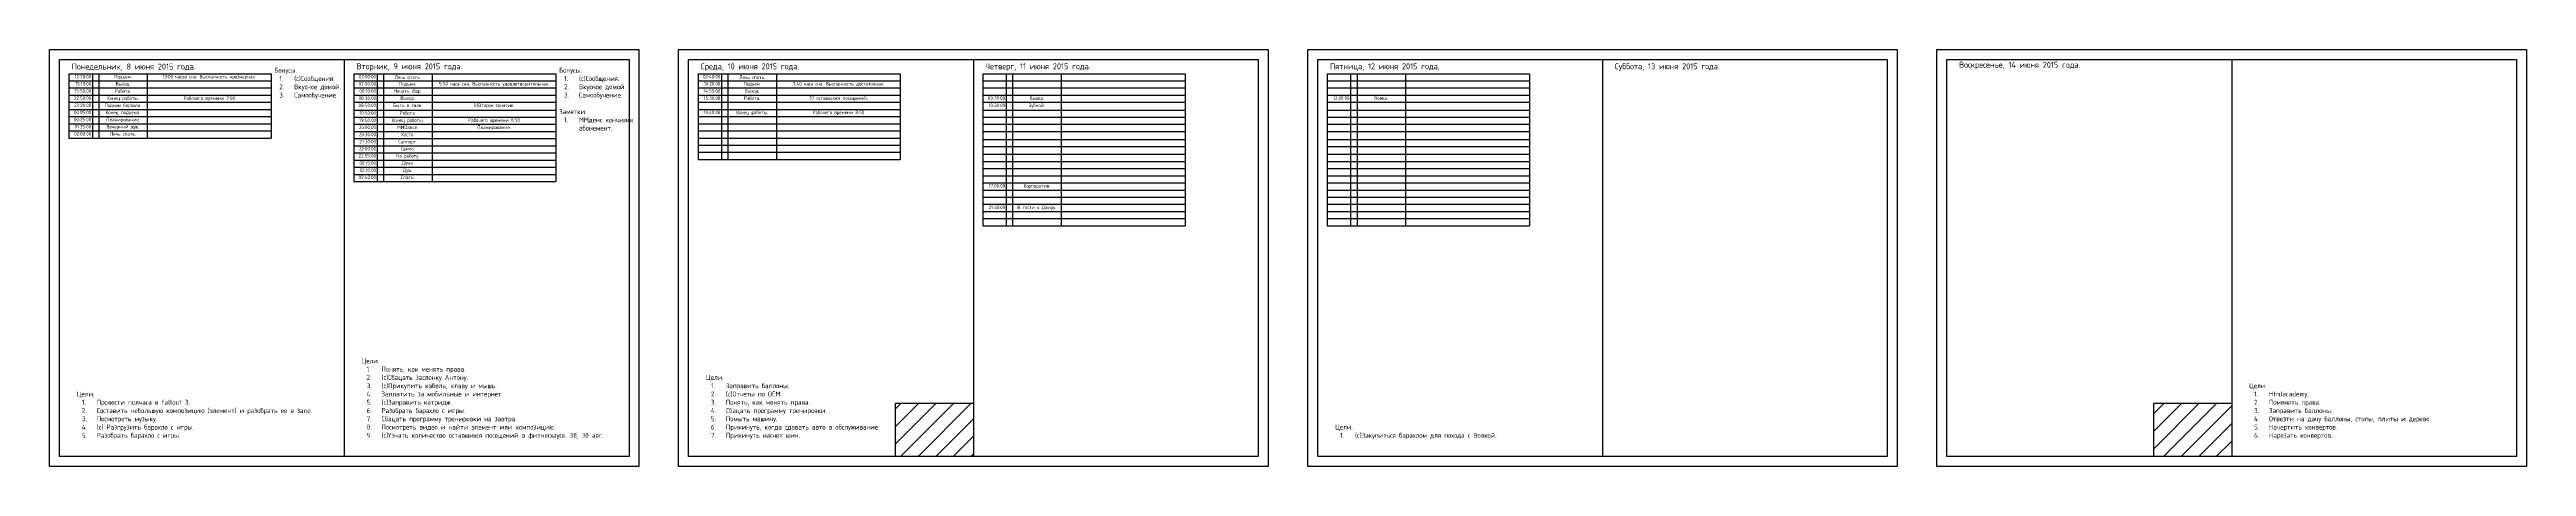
# Model space of a CAD drawing. Header units: millimetres. Extents: x -978 to 2856, y -2564 to 866.
# Drawn here: x 346 to 1594, y 196 to 406 of the extents above; entities that cross this region are included whole.
import ezdxf

# ---------------------------------------------------------------- set-up
doc = ezdxf.new("R2010")
doc.units = ezdxf.units.MM
doc.header["$MEASUREMENT"] = 0
doc.layers.add('FH day', color=2, linetype='Continuous')
doc.layers.add('S', color=240, linetype='Continuous')
doc.styles.add('texxt', font='romans.shx', dxfattribs={"width": 0.8})
pattern_1 = [(45, (-811.23, -200.661), (-4.419417, 4.419417), [])]

# ---------------------------------------------------------------- blocks, each defined once
blk = doc.blocks.new('*T4')
at = {"color": 0, "linetype": 'ByBlock', "lineweight": -2, "transparency": 16777216}
for p, q in [((0, 0), (101.9, 0)), ((0, 0), (0, -54.3)), ((11.8, 0), (11.8, -54.3)), ((15, 0), (15, -54.3)), ((39.5, 0), (39.5, -54.3)), ((101.9, 0), (101.9, -54.3)), ((0, -3.6), (101.9, -3.6)), ((0, -7.2), (101.9, -7.2)), ((0, -10.8), (101.9, -10.8)), ((0, -14.4), (101.9, -14.4)), ((0, -18.3), (101.9, -18.3)), ((0, -21.9), (101.9, -21.9)), ((0, -25.5), (101.9, -25.5)), ((0, -29.1), (101.9, -29.1)), ((0, -32.7), (101.9, -32.7)), ((0, -36.3), (101.9, -36.3)), ((0, -39.9), (101.9, -39.9)), ((0, -43.5), (101.9, -43.5)), ((0, -47.1), (101.9, -47.1)), ((0, -50.7), (101.9, -50.7)), ((0, -54.3), (101.9, -54.3))]:
    blk.add_line(p, q, dxfattribs=at)
at = {"color": 0, "transparency": 16777216, "char_height": 1.8, "style": 'texxt'}
for s, insert, width, attachment_point in [('08:30:00', (11.2, -11.4), 10.6, 3), ('07:50:00', (11.2, -4.2), 10.6, 3), ('02:00:00', (11.2, -0.6), 10.6, 3), ('{\\Fromans|c204;08:10:00', (11.2, -7.8), 10.6, 3), ('{\\Fromans|c204;Начать сбор.}', (27.2, -7.8), 23.3, 2), ('{\\Fromans|c204;Лечь спать.}', (27.2, -1.8), 23.3, 5), ('{\\Fromans|c204;Подъем.}', (27.2, -4.2), 23.3, 2), ('{\\Fromans|c204;Выход.}', (27.2, -11.4), 23.3, 2), ('5:50 {\\Fromans|c204;часа сна}. {\\Fromans|c204;Выспанность удовлетворительная}.', (70.7, -4.2), 61.2, 2), ('08:50:00', (11.2, -15), 10.6, 3), ('19:40:00', (11.2, -22.5), 10.6, 3), ('10:50:00', (11.2, -18.9), 10.6, 3), ('{\\Fromans|c204;Конец работы.}', (27.2, -22.5), 23.3, 2), ('{\\Fromans|c204;Быть в зале.}', (27.2, -15), 23.3, 2), ('{\\Fromans|c204;Работа.}', (27.2, -18.9), 23.3, 2), ('Рабочего времени 8:50', (70.7, -22.5), 61.2, 2), ('{\\Fromans|c204;(с)Второе занятие.}', (70.7, -15), 61.2, 2), ('20:30:00', (11.2, -29.7), 10.6, 3), ('20:00:00', (11.2, -26.1), 10.6, 3), ('22:00:00', (11.2, -36.9), 10.6, 3), ('21:30:00', (11.2, -33.3), 10.6, 3), ('MMDance.', (27.2, -26.1), 23.3, 2), ('{\\Fromans|c204;Саппорт.}', (27.2, -33.3), 23.3, 2), ('{\\Fromans|c204;Сампо.}', (27.2, -36.9), 23.3, 2), ('{\\Fromans|c204;Хастл.}', (27.2, -29.7), 23.3, 2), ('{\\Fromans|c204;Планирование.}', (70.7, -26.1), 61.2, 2), ('{\\Fromans|c204;22:55:00', (11.2, -40.5), 10.6, 3), ('{\\Fromans|c204;00:15:00', (11.2, -44.1), 10.6, 3), ('{\\Fromans|c204;02:10:00', (11.2, -47.7), 10.6, 3), ('{\\Fromans|c204;На работу.}', (27.2, -40.5), 23.3, 2), ('{\\Fromans|c204;Дома.}', (27.2, -44.1), 23.3, 2), ('{\\Fromans|c204;Душ.}', (27.2, -47.7), 23.3, 2), ('{\\Fromans|c204;02:40:00', (11.2, -51.3), 10.6, 3), ('{\\Fromans|c204;Спать.}', (27.2, -51.3), 23.3, 2)]:
    blk.add_mtext(s, dxfattribs=dict(at, insert=insert, width=width, attachment_point=attachment_point))
blk = doc.blocks.new('*T7')
at = {"color": 0, "linetype": 'ByBlock', "lineweight": -2, "transparency": 16777216}
for p, q in [((0, 0), (101.9, 0)), ((0, 0), (0, -32.4)), ((11.8, 0), (11.8, -32.4)), ((15, 0), (15, -32.4)), ((39.5, 0), (39.5, -32.4)), ((101.9, 0), (101.9, -32.4)), ((0, -3.6), (101.9, -3.6)), ((0, -7.2), (101.9, -7.2)), ((0, -10.8), (101.9, -10.8)), ((0, -14.4), (101.9, -14.4)), ((0, -18), (101.9, -18)), ((0, -21.6), (101.9, -21.6)), ((0, -25.2), (101.9, -25.2)), ((0, -28.8), (101.9, -28.8)), ((0, -32.4), (101.9, -32.4))]:
    blk.add_line(p, q, dxfattribs=at)
at = {"color": 0, "transparency": 16777216, "char_height": 1.8, "style": 'texxt'}
for s, insert, width, attachment_point in [('22:50:00', (11.2, -11.4), 10.6, 3), ('15:50:00', (11.2, -7.8), 10.6, 3), ('12:20:00', (11.2, -0.6), 10.6, 3), ('15:10:00', (11.2, -4.2), 10.6, 3), ('{\\Fromans|c204;Конец работы.}', (27.25, -11.4), 23.3, 2), ('{\\Fromans|c204;Подъем.}', (27.25, -0.6), 23.3, 2), ('{\\Fromans|c204;Работа.}', (27.25, -7.8), 23.3, 2), ('{\\Fromans|c204;Выход.}', (27.25, -4.2), 23.3, 2), ('13:00 часов сна. Выспанность чрезмерная.', (70.7, -0.6), 61.2, 2), ('Рабочего времени 7:00', (70.7, -11.4), 61.2, 2), ('00:05:00', (11.2, -18.6), 10.6, 3), ('00:25:00', (11.2, -22.2), 10.6, 3), ('23:20:00', (11.2, -15), 10.6, 3), ('Подъем барахла.', (27.25, -15), 23.3, 2), ('{\\Fromans|c204;Конец подъема.}', (27.25, -18.6), 23.3, 2), ('{\\Fromans|c204;Планирование}.', (27.25, -22.2), 23.3, 2), ('02:00:00', (11.2, -29.4), 10.6, 3), ('{\\Fromans|c204;01:35:00', (11.2, -25.8), 10.6, 3), ('{\\Fromans|c204;Вечерний душ}.', (27.25, -25.8), 23.3, 2), ('{\\Fromans|c204;Лечь спать.}', (27.25, -29.4), 23.3, 2)]:
    blk.add_mtext(s, dxfattribs=dict(at, insert=insert, width=width, attachment_point=attachment_point))
blk = doc.blocks.new('*T8')
at = {"color": 0, "linetype": 'ByBlock', "lineweight": -2, "transparency": 16777216}
for p, q in [((0, 0), (101.9, 0)), ((0, 0), (0, -76.6)), ((11.8, 0), (11.8, -76.6)), ((15, 0), (15, -76.6)), ((39.5, 0), (39.5, -76.6)), ((101.9, 0), (101.9, -76.6)), ((0, -3.6), (101.9, -3.6)), ((0, -7.2), (101.9, -7.2)), ((0, -10.8), (101.9, -10.8)), ((0, -14.4), (101.9, -14.4)), ((0, -18.3), (101.9, -18.3)), ((0, -21.9), (101.9, -21.9)), ((0, -25.5), (101.9, -25.5)), ((0, -29.1), (101.9, -29.1)), ((0, -33.1), (101.9, -33.1)), ((0, -36.7), (101.9, -36.7)), ((0, -40.6), (101.9, -40.6)), ((0, -44.2), (101.9, -44.2)), ((0, -47.8), (101.9, -47.8)), ((0, -51.4), (101.9, -51.4)), ((0, -55), (101.9, -55)), ((0, -58.6), (101.9, -58.6)), ((0, -62.2), (101.9, -62.2)), ((0, -65.8), (101.9, -65.8)), ((0, -69.4), (101.9, -69.4)), ((0, -73), (101.9, -73)), ((0, -76.6), (101.9, -76.6))]:
    blk.add_line(p, q, dxfattribs=at)
at = {"color": 0, "transparency": 16777216, "char_height": 1.8, "style": 'texxt'}
for s, insert, width, attachment_point in [('09:30:00', (11.2, -11.4), 10.6, 3), ('{\\Fromans|c204;Выход.}', (27.2, -11.4), 23.3, 2), ('10:30:00', (11.2, -15), 10.6, 3), ('{\\Fromans|c204;Зубной.}', (27.2, -15), 23.3, 2), ('17:00:00', (11.2, -55.6), 10.6, 3), ('Корпоратив.', (27.2, -55.6), 23.3, 2), ('{\\Fromans|c204;21:30:00', (11.2, -66.4), 10.6, 3), ('В гости к Даиру.', (27.2, -66.4), 23.3, 2)]:
    blk.add_mtext(s, dxfattribs=dict(at, insert=insert, width=width, attachment_point=attachment_point))
blk = doc.blocks.new('*T11')
at = {"color": 0, "linetype": 'ByBlock', "lineweight": -2, "transparency": 16777216}
for p, q in [((0, 0), (101.9, 0)), ((0, 0), (0, -43.2)), ((11.8, 0), (11.8, -43.2)), ((15, 0), (15, -43.2)), ((39.5, 0), (39.5, -43.2)), ((101.9, 0), (101.9, -43.2)), ((0, -3.6), (101.9, -3.6)), ((0, -7.2), (101.9, -7.2)), ((0, -10.8), (101.9, -10.8)), ((0, -14.4), (101.9, -14.4)), ((0, -18), (101.9, -18)), ((0, -21.6), (101.9, -21.6)), ((0, -25.2), (101.9, -25.2)), ((0, -28.8), (101.9, -28.8)), ((0, -32.4), (101.9, -32.4)), ((0, -36), (101.9, -36)), ((0, -39.6), (101.9, -39.6)), ((0, -43.2), (101.9, -43.2))]:
    blk.add_line(p, q, dxfattribs=at)
at = {"color": 0, "transparency": 16777216, "char_height": 1.8, "style": 'texxt'}
for s, insert, width, attachment_point in [('{\\Fromans|c204;02:40:00', (11.2, -0.6), 10.6, 3), ('14:55:00', (11.2, -7.8), 10.6, 3), ('15:30:00', (11.2, -11.4), 10.6, 3), ('{\\Fromans|c204;10:20:00', (11.2, -4.2), 10.6, 3), ('{\\Fromans|c204;Лечь спать.}', (27.25, -1.8), 23.3, 5), ('{\\Fromans|c204;Подъем.}', (27.25, -4.2), 23.3, 2), ('{\\Fromans|c204;Работа.}', (27.25, -11.4), 23.3, 2), ('{\\Fromans|c204;Выход.}', (27.25, -7.8), 23.3, 2), ('{\\Fromans|c204;7}:{\\Fromans|c204;4}0 {\\Fromans|c204;часа сна}. {\\Fromans|c204;Выспанность достаточная}.', (70.7, -4.2), 61.2, 2), ('37 оставшихся посещений.', (70.7, -11.4), 61.2, 2), ('19:40:00', (11.2, -18.6), 10.6, 3), ('{\\Fromans|c204;Конец работы.}', (27.25, -18.6), 23.3, 2), ('Рабочего времени 8:50', (70.7, -18.6), 61.2, 2)]:
    blk.add_mtext(s, dxfattribs=dict(at, insert=insert, width=width, attachment_point=attachment_point))
blk = doc.blocks.new('FH_day')
at = {"layer": 'FH day'}
h = blk.add_hatch(dxfattribs=at)
h.set_pattern_fill('ANSI31', color=256, scale=50)
h.set_pattern_definition(pattern_1)
h.paths.add_polyline_path([(-39.2, 26.8), (-39.2, 0), (0, 0), (0, 26.8)])
blk.add_lwpolyline([(0, 0), (-39.2, 0), (-39.2, 26.8), (0, 26.8)], close=True, dxfattribs=at)
blk = doc.blocks.new('*T14')
at = {"color": 0, "linetype": 'ByBlock', "lineweight": -2, "transparency": 16777216}
for p, q in [((0, 0), (101.9, 0)), ((0, 0), (0, -76.6)), ((11.8, 0), (11.8, -76.6)), ((15, 0), (15, -76.6)), ((39.5, 0), (39.5, -76.6)), ((101.9, 0), (101.9, -76.6)), ((0, -3.6), (101.9, -3.6)), ((0, -7.2), (101.9, -7.2)), ((0, -10.8), (101.9, -10.8)), ((0, -14.4), (101.9, -14.4)), ((0, -18.3), (101.9, -18.3)), ((0, -21.9), (101.9, -21.9)), ((0, -25.5), (101.9, -25.5)), ((0, -29.1), (101.9, -29.1)), ((0, -33.1), (101.9, -33.1)), ((0, -36.7), (101.9, -36.7)), ((0, -40.6), (101.9, -40.6)), ((0, -44.2), (101.9, -44.2)), ((0, -47.8), (101.9, -47.8)), ((0, -51.4), (101.9, -51.4)), ((0, -55), (101.9, -55)), ((0, -58.6), (101.9, -58.6)), ((0, -62.2), (101.9, -62.2)), ((0, -65.8), (101.9, -65.8)), ((0, -69.4), (101.9, -69.4)), ((0, -73), (101.9, -73)), ((0, -76.6), (101.9, -76.6))]:
    blk.add_line(p, q, dxfattribs=at)
at = {"color": 0, "transparency": 16777216, "char_height": 1.8, "style": 'texxt'}
for s, insert, width, attachment_point in [('{\\Fromans|c204;12:00:00', (11.2, -11.4), 10.6, 3), ('{\\Fromans|c204;Вовка.}', (27.2, -11.4), 23.3, 2)]:
    blk.add_mtext(s, dxfattribs=dict(at, insert=insert, width=width, attachment_point=attachment_point))
blk = doc.blocks.new('S_day')
at = {"layer": 'S'}
h = blk.add_hatch(dxfattribs=at)
h.set_pattern_fill('ANSI31', color=256, scale=50)
h.set_pattern_definition(pattern_1)
h.paths.add_polyline_path([(-39.2, 26.8), (-39.2, 0), (0, 0), (0, 26.8)])
blk.add_lwpolyline([(0, 0), (-39.2, 0), (-39.2, 26.8), (0, 26.8)], close=True, dxfattribs=at)

msp = doc.modelspace()

# ---------------------------------------------------------------- linework, layer by layer
for p, q in [((494.2, 400.7), (494.2, 200.7)), ((811.2, 400.7), (811.2, 200.7)), ((1128.2, 400.7), (1128.2, 200.7)), ((1445.2, 400.7), (1445.2, 200.7))]:
    msp.add_line(p, q)
for points in [[(345.7, 405.7), (642.7, 405.7), (642.7, 195.7), (345.7, 195.7)], [(350.7, 400.7), (637.7, 400.7), (637.7, 200.7), (350.7, 200.7)], [(662.7, 405.7), (959.7, 405.7), (959.7, 195.7), (662.7, 195.7)], [(667.7, 400.7), (954.7, 400.7), (954.7, 200.7), (667.7, 200.7)], [(979.7, 405.7), (1276.7, 405.7), (1276.7, 195.7), (979.7, 195.7)], [(984.7, 400.7), (1271.7, 400.7), (1271.7, 200.7), (984.7, 200.7)], [(1296.7, 405.7), (1593.7, 405.7), (1593.7, 195.7), (1296.7, 195.7)], [(1301.7, 400.7), (1588.7, 400.7), (1588.7, 200.7), (1301.7, 200.7)]]:
    msp.add_lwpolyline(points, close=True)

# ---------------------------------------------------------------- block references
for name, p in [('*T7', (355.5, 393.5)), ('*T4', (499, 393.5)), ('*T11', (672.5, 393.5)), ('*T8', (816, 393.5)), ('*T14', (989.5, 393.5)), ('FH_day', (811.2, 200.7)), ('S_day', (1445.2, 200.7))]:
    msp.add_blockref(name, p)

# ---------------------------------------------------------------- texts
note = msp.add_mtext_dynamic_manual_height_columns('\\pt24;Воскресенье, 14 июня 2015 года.\\P', width=137.316, gutter_width=20, heights=[3.79, 0], dxfattribs=dict(insert=(1307.9, 394.9), char_height=3, attachment_point=7, style='texxt'))
at = {"style": 'texxt'}
for s, width, heights, insert, char_height, attachment_point in [('Понедельник, 8 июня 2015 года.', 137.316, [3.79], (356.9, 394.9), 3, 7), ('Бонусы.\\P\\pi-7.5,l10,t10;1.^I(c)Сообщения.\\P2.^IВкусное домой.\\P3.^IСамообучение.', 242.239, [0], (459, 396.5), 2.5, 1), ('Вторник, 9 июня 2015 года.', 137.316, [0], (500.4, 394.9), 3, 7), ('Бонусы.\\P\\pi-7.5,l10,t10;1.^I(c)Сообщения.\\P2.^IВкусное домой.\\P3.^IСамообучение.\\P\\pi0,l0,tz;\\PЗаметки.\\P\\pi-7.5,l10,t10;1.^IММденс кончился абонемент.', 35.23, [0], (602.5, 396.5), 2.5, 1), ('Среда, 10 июня 2015 года.', 137.316, [3.79], (673.9, 394.9), 3, 7), ('Четверг, 11 июня 2015 года.', 137.316, [0], (817.4, 394.9), 3, 7), ('Пятница, 12 июня 2015 года.', 137.316, [3.79], (990.9, 394.9), 3, 7), ('Суббота, 13 июня 2015 года.', 137.316, [0], (1134.4, 394.9), 3, 7), ('Цели.\\P\\pi-7.5,l10,t10;1.^IПонять, как менять права.\\P2.^I(c)Сбацать заслонку Антону.\\P3.^I(c)Прикупить кабель, клаву и мышь.\\P4.^IЗаплатить за мобильные и интернет.\\P5.^I(c)Заправить катридж.\\P6.^IРазобрать барахло с игры.\\P7.^IСбацать программу тренировки на завтра.\\P8.^IПосмотреть видео и найти элемент или композицию.\\P9.^I(c)Узнать количество оставшихся посещений в фитнесхаусе. 38, 30 авг.', 134.73, [0], (503, 209.4), 2.5, 7), ('Цели.\\P\\pi-7.5,l10,t10;1.^IЗаправить баллоны.\\P2.^I(c)Отчеты по ОЕМ.\\P3.^IПонять, как менять права.\\P4.^IСбацать программу тренировки.\\P5.^IПомыть машину.\\P6.^IПрикинуть, когда сдавать авто в обслуживание.\\P7.^IПрикинуть насчет шин.', 134.73, [0], (676.5, 209.4), 2.5, 7), ('Цели.\\P\\pi-7.5,l10,t10;1.^IHtmlacademy.\\P2.^IПоменять права.\\P3.^IЗаправить баллоны.\\P4.^IОтвезти на дачу баллоны, столы, плиты и дерево.\\P5.^IНачертить конвертов.\\P6.^IНарезать конвертов.', 134.73, [0], (1454, 209.4), 2.5, 7), ('Цели.\\P\\pi-7.5,l10,t10;1.^IПровести полчаса в fallout 3.\\P2.^IСоставить небольшую композицию (элемент) и разобрать ее в зале.\\P3.^IПосмотреть музыку.\\P4.^I(c) Разгрузить барахло с игры.\\P5.^IРазобрать барахло с игры.', 242.239, [0], (359.5, 209.4), 2.5, 7), ('Цели.\\P\\pi-7.5,l10,t10;1.^I(c)Закупиться барахлом для похода с Вовкой.', 134.73, [0], (993.5, 209.4), 2.5, 7)]:
    msp.add_mtext_dynamic_manual_height_columns(s, width=width, gutter_width=20, heights=heights, dxfattribs=dict(at, insert=insert, char_height=char_height, attachment_point=attachment_point))

doc.saveas('drawing.dxf')
